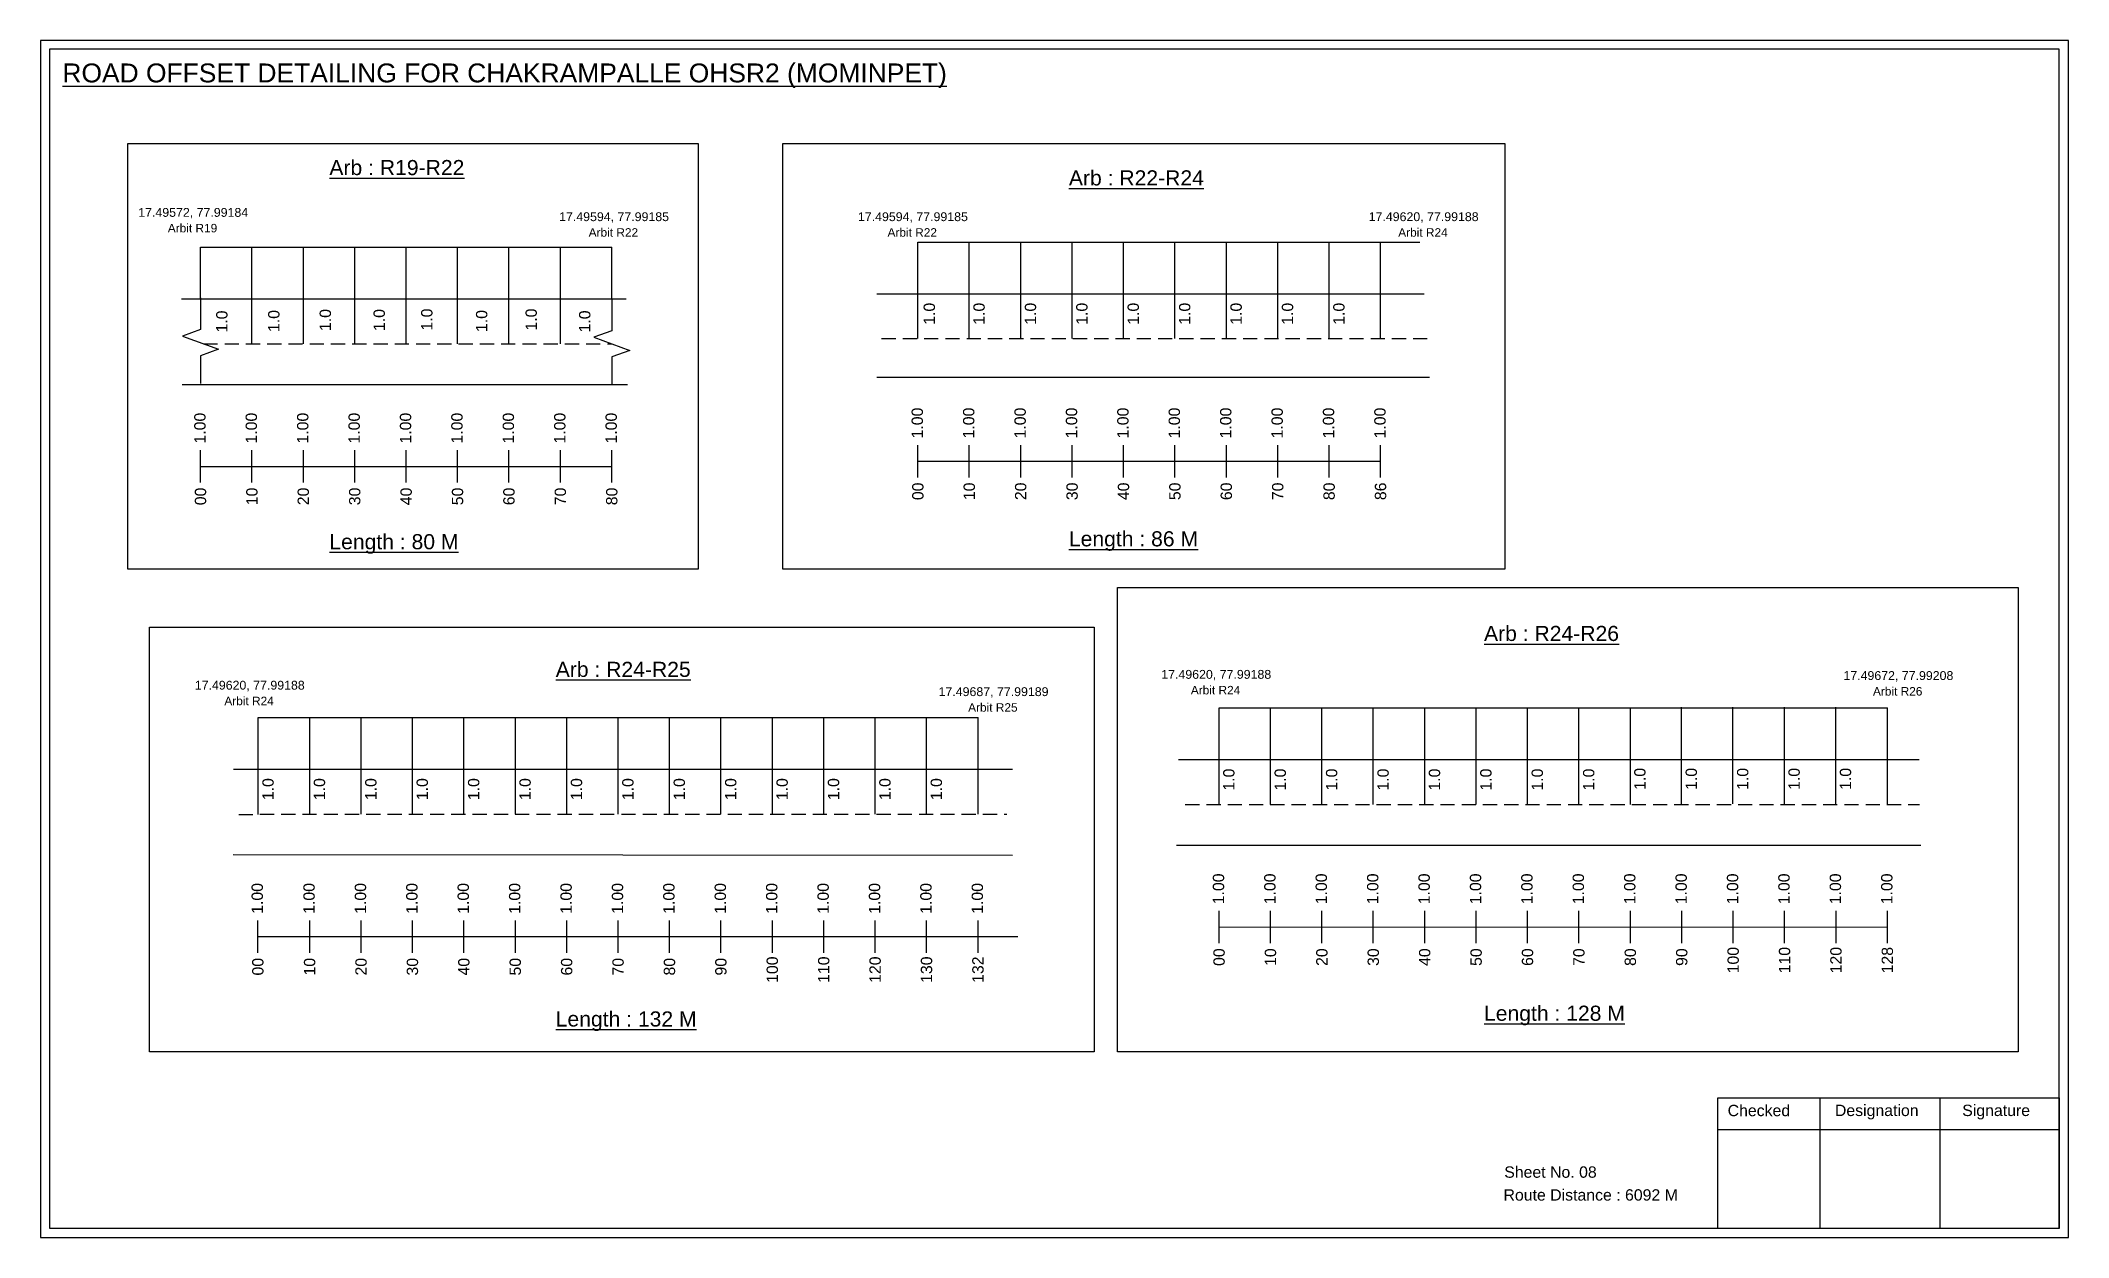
# Model space of a CAD drawing. Header units: inches. Extents: x 664 to 10563, y 382 to 1817.
# Drawn here: x 8723 to 9260, y 385 to 702 of the extents above; entities that cross this region are included whole.
import ezdxf

# ---------------------------------------------------------------- set-up
doc = ezdxf.new("R2010")
doc.units = ezdxf.units.IN
doc.header["$MEASUREMENT"] = 0
doc.linetypes.add('DASHED2', pattern=[0.375, 0.25, -0.125])
for name, color, linetype in [('PDF_Geometry', 7, 'Continuous'), ('PDF_Text', 5, 'Continuous'), ('pipe', 5, 'Continuous')]:
    doc.layers.add(name, color=color, linetype=linetype)
doc.styles.add('PDF Arial', font='arial.ttf')
doc.styles.get("Standard").update_dxf_attribs({"font": 'arial.ttf'})

msp = doc.modelspace()

# ---------------------------------------------------------------- texts
at = {"color": 242, "true_color": 0xcd2027}
for s, height, p in [('%%UROAD OFFSET DETAILING FOR CHAKRAMPALLE OHSR2 (MOMINPET)', 5, (8729.1, 690.53)), ('%%UArb : R19-R22', 4, (8799.73, 665.99)), ('%%UArb : R22-R24', 4, (8995.37, 663.26)), ('%%ULength : 80 M', 4, (8799.73, 566.99)), ('%%ULength : 86 M', 4, (8995.37, 567.76)), ('%%UArb : R24-R26', 4, (9105.19, 542.72)), ('%%UArb : R24-R25', 4, (8859.61, 533.21)), ('%%ULength : 128 M', 4, (9105.19, 442.22)), ('%%ULength : 132 M', 4, (8859.61, 440.71))]:
    msp.add_text(s, height=height, dxfattribs=at).set_placement(p)
at = {"color": 5}
for s, height, p in [('17.49572, 77.99184', 2.34, (8749.17, 654.96)), ('17.49594, 77.99185', 2.34, (8860.51, 653.82)), ('17.49594, 77.99185', 2.34, (8939.57, 653.82)), ('17.49620, 77.99188', 2.34, (9074.68, 653.82)), ('Arbit R19', 2.246, (8756.99, 650.84)), ('Arbit R22', 2.246, (8868.33, 649.7)), ('Arbit R22', 2.246, (8947.39, 649.7)), ('Arbit R24', 2.246, (9082.5, 649.7)), ('17.49620, 77.99188', 2.34, (8764.13, 529.85)), ('17.49620, 77.99188', 2.34, (9019.81, 532.72)), ('17.49672, 77.99208', 2.34, (9200.27, 532.4)), ('Arbit R24', 2.246, (8771.95, 525.73)), ('17.49687, 77.99189', 2.34, (8960.9, 528.14)), ('Arbit R25', 2.246, (8968.72, 524.01)), ('Arbit R24', 2.246, (9027.63, 528.59)), ('Arbit R26', 2.246, (9208.09, 528.28))]:
    msp.add_text(s, height=height, dxfattribs=at).set_placement(p)
for p in [(8772.78, 624.34), (8786.53, 624.47), (8800.15, 624.73), (8814.41, 624.73), (8827, 624.86), (8841.52, 624.47), (8854.62, 624.86), (8868.78, 624.36), (8959.94, 626.39), (8973.1, 626.39), (8986.7, 626.39), (9000.3, 626.39), (9013.9, 626.39), (9027.5, 626.39), (9041.1, 626.39), (9054.7, 626.39), (9068.3, 626.39), (8785, 500.6), (8798.6, 500.6), (8812.2, 500.6), (8825.8, 500.6), (8839.4, 500.6), (8853, 500.6), (8866.6, 500.6), (8880.2, 500.6), (8893.8, 500.6), (8907.4, 500.6), (8921, 500.6), (8934.6, 500.6), (8948.2, 500.6), (8961.8, 500.6), (9039.18, 503.13), (9052.78, 503.13), (9066.38, 503.13), (9079.98, 503.13), (9093.58, 503.13), (9107.18, 503.13), (9120.78, 503.13), (9134.38, 503.13), (9147.92, 503.31), (9161.52, 503.31), (9175.12, 503.31), (9188.72, 503.31), (9202.32, 503.31)]:
    msp.add_text('1.0', height=3, rotation=90).set_placement(p)
at = {"color": 217, "true_color": 0x93278f}
for s, p in [('1.00', (8766.98, 594.96)), ('1.00', (8780.58, 594.96)), ('1.00', (8794.18, 594.96)), ('1.00', (8807.78, 594.96)), ('1.00', (8821.38, 594.96)), ('1.00', (8834.98, 594.96)), ('1.00', (8848.58, 594.96)), ('1.00', (8862.18, 594.96)), ('1.00', (8875.78, 594.96)), ('1.00', (8956.76, 596.31)), ('1.00', (8970.36, 596.31)), ('1.00', (8983.96, 596.31)), ('1.00', (8997.56, 596.31)), ('1.00', (9011.16, 596.31)), ('1.00', (9024.76, 596.31)), ('1.00', (9038.36, 596.31)), ('1.00', (9051.96, 596.31)), ('1.00', (9065.56, 596.31)), ('1.00', (9079.16, 596.31)), ('00', (8767.13, 578.64)), ('10', (8780.73, 578.64)), ('20', (8794.33, 578.64)), ('30', (8807.93, 578.64)), ('40', (8821.53, 578.64)), ('50', (8835.13, 578.64)), ('60', (8848.73, 578.64)), ('70', (8862.33, 578.64)), ('80', (8875.93, 578.64)), ('00', (8956.91, 579.99)), ('10', (8970.51, 579.99)), ('20', (8984.11, 579.99)), ('30', (8997.71, 579.99)), ('40', (9011.31, 579.99)), ('50', (9024.91, 579.99)), ('60', (9038.51, 579.99)), ('70', (9052.11, 579.99)), ('80', (9065.71, 579.99)), ('86', (9079.31, 579.99)), ('1.00', (8782.15, 470.52)), ('1.00', (8795.85, 470.52)), ('1.00', (8809.45, 470.52)), ('1.00', (8823.05, 470.52)), ('1.00', (8836.65, 470.52)), ('1.00', (8850.25, 470.52)), ('1.00', (8863.85, 470.52)), ('1.00', (8877.45, 470.52)), ('1.00', (8891.05, 470.52)), ('1.00', (8904.65, 470.52)), ('1.00', (8918.25, 470.52)), ('1.00', (8931.85, 470.52)), ('1.00', (8945.45, 470.52)), ('1.00', (8959.05, 470.52)), ('1.00', (8972.65, 470.52)), ('1.00', (9036.44, 473.05)), ('1.00', (9050.04, 473.05)), ('1.00', (9063.64, 473.05)), ('1.00', (9077.24, 473.05)), ('1.00', (9090.84, 473.05)), ('1.00', (9104.44, 473.05)), ('1.00', (9118.04, 473.05)), ('1.00', (9131.64, 473.05)), ('1.00', (9145.24, 473.05)), ('1.00', (9158.84, 473.05)), ('1.00', (9172.44, 473.05)), ('1.00', (9186.04, 473.05)), ('1.00', (9199.64, 473.05)), ('1.00', (9213.24, 473.05)), ('100', (9172.59, 454.77)), ('110', (9186.19, 454.77)), ('120', (9199.79, 454.77)), ('128', (9213.39, 454.77)), ('00', (8782.3, 454.2)), ('10', (8796, 454.2)), ('20', (8809.6, 454.2)), ('30', (8823.2, 454.2)), ('40', (8836.8, 454.2)), ('50', (8850.4, 454.2)), ('60', (8864, 454.2)), ('70', (8877.6, 454.2)), ('80', (8891.2, 454.2)), ('90', (8904.8, 454.2)), ('100', (8918.4, 452.25)), ('110', (8932, 452.25)), ('120', (8945.6, 452.25)), ('130', (8959.2, 452.25)), ('132', (8972.8, 452.25)), ('00', (9036.59, 456.73)), ('10', (9050.19, 456.73)), ('20', (9063.79, 456.73)), ('30', (9077.39, 456.73)), ('40', (9090.99, 456.73)), ('50', (9104.59, 456.73)), ('60', (9118.19, 456.73)), ('70', (9131.79, 456.73)), ('80', (9145.39, 456.73)), ('90', (9158.99, 456.73))]:
    msp.add_text(s, height=3, rotation=90, dxfattribs=at).set_placement(p)
for s, p in [('Sheet No. 08', (9110.54, 400.69)), ('Route Distance : 6092 M', (9110.35, 394.64))]:
    msp.add_text(s, height=3).set_placement(p)
at = {"layer": 'PDF_Text', "color": 7, "attachment_point": 7, "style": 'PDF Arial'}
for s, insert, char_height in [('Checked', (9169.64, 416.94), 3.001), ('Designation', (9198.02, 416.11), 3.0006), ('Signature', (9231.7, 416.11), 3.001)]:
    msp.add_mtext(s, dxfattribs=dict(at, insert=insert, char_height=char_height))

# ---------------------------------------------------------------- linework, layer by layer
at = {"color": 5}
for p, q in [((8765.65, 646.9), (8874.45, 646.9)), ((8955.43, 648.25), (9088.21, 648.25)), ((8780.93, 522.46), (8971.33, 522.46)), ((9035.11, 524.99), (9211.91, 524.99))]:
    msp.add_line(p, q, dxfattribs=at)
for p, q in [((8765.65, 633.25), (8765.65, 646.9)), ((8779.25, 621.36), (8779.25, 646.9)), ((8792.85, 621.36), (8792.85, 646.9)), ((8806.45, 621.36), (8806.45, 646.9)), ((8820.05, 621.36), (8820.05, 646.9)), ((8833.65, 621.36), (8833.65, 646.9)), ((8847.25, 621.36), (8847.25, 646.9)), ((8860.85, 621.36), (8860.85, 646.9)), ((8874.45, 633.24), (8874.45, 646.9)), ((8955.43, 622.72), (8955.43, 648.25)), ((8969.03, 622.72), (8969.03, 648.25)), ((8982.63, 622.72), (8982.63, 648.25)), ((8996.23, 622.72), (8996.23, 648.25)), ((9009.83, 622.72), (9009.83, 648.25)), ((9023.43, 622.72), (9023.43, 648.25)), ((9037.03, 622.72), (9037.03, 648.25)), ((9050.63, 622.72), (9050.63, 648.25)), ((9064.23, 622.72), (9064.23, 648.25)), ((9077.83, 622.72), (9077.83, 648.25)), ((8760.65, 633.25), (8878.27, 633.3)), ((8944.56, 634.6), (9089.34, 634.6)), ((9090.75, 612.41), (8944.56, 612.41)), ((8760.8, 610.56), (8878.58, 610.56)), ((8780.93, 496.85), (8780.93, 522.46)), ((8794.53, 496.93), (8794.53, 522.46)), ((8808.13, 496.93), (8808.13, 522.46)), ((8821.73, 496.93), (8821.73, 522.46)), ((8835.33, 496.93), (8835.33, 522.46)), ((8848.93, 496.93), (8848.93, 522.46)), ((8862.53, 496.93), (8862.53, 522.46)), ((8876.13, 496.93), (8876.13, 522.46)), ((8889.73, 496.93), (8889.73, 522.46)), ((8903.33, 496.93), (8903.33, 522.46)), ((8916.93, 496.93), (8916.93, 522.46)), ((8930.53, 496.93), (8930.53, 522.46)), ((8944.13, 496.93), (8944.13, 522.46)), ((8957.73, 496.93), (8957.73, 522.46)), ((8971.33, 496.93), (8971.33, 522.46)), ((9035.11, 499.45), (9035.11, 524.99)), ((9048.71, 499.45), (9048.71, 524.99)), ((9062.31, 499.45), (9062.31, 524.99)), ((9075.91, 499.45), (9075.91, 524.99)), ((9089.51, 499.45), (9089.51, 524.99)), ((9103.11, 499.45), (9103.11, 524.99)), ((9116.71, 499.45), (9116.71, 524.99)), ((9130.31, 499.45), (9130.31, 524.99)), ((9143.91, 499.45), (9143.91, 524.99)), ((9157.45, 499.63), (9157.45, 525.17)), ((9171.05, 499.63), (9171.05, 525.17)), ((9184.65, 499.63), (9184.65, 525.17)), ((9198.25, 499.63), (9198.25, 525.17)), ((9211.91, 499.45), (9211.91, 524.99)), ((9024.41, 511.34), (9220.29, 511.34)), ((8774.39, 508.8), (8980.49, 508.81)), ((9023.87, 488.65), (9220.71, 488.69)), ((8774.29, 486.19), (8980.45, 486.09))]:
    msp.add_line(p, q)
at = {"linetype": 'DASHED2', "ltscale": 15}
for p, q in [((8945.83, 622.72), (9090.19, 622.72)), ((8766.41, 621.36), (8874.45, 621.36)), ((9026.16, 499.45), (9220.44, 499.45)), ((8775.74, 496.85), (8978.92, 496.93))]:
    msp.add_line(p, q, dxfattribs=at)
at = {"color": 217, "true_color": 0x93278f}
for p, q in [((8765.65, 584.66), (8765.65, 593.22)), ((8779.25, 584.66), (8779.25, 593.22)), ((8792.85, 584.66), (8792.85, 593.22)), ((8806.45, 584.66), (8806.45, 593.22)), ((8820.05, 584.66), (8820.05, 593.22)), ((8833.65, 584.66), (8833.65, 593.22)), ((8847.25, 584.66), (8847.25, 593.22)), ((8860.85, 584.66), (8860.85, 593.22)), ((8874.45, 584.66), (8874.45, 593.22)), ((8955.43, 586.02), (8955.43, 594.58)), ((8955.43, 590.29), (9077.83, 590.31)), ((8969.03, 586.02), (8969.03, 594.58)), ((8982.63, 586.02), (8982.63, 594.58)), ((8996.23, 586.02), (8996.23, 594.58)), ((9009.83, 586.02), (9009.83, 594.58)), ((9023.43, 586.02), (9023.43, 594.58)), ((9037.03, 586.02), (9037.03, 594.58)), ((9050.63, 586.02), (9050.63, 594.58)), ((9064.23, 586.02), (9064.23, 594.58)), ((9077.83, 586.02), (9077.83, 594.58)), ((8765.65, 588.93), (8874.45, 588.93)), ((8780.82, 460.23), (8780.82, 468.78)), ((8794.53, 460.23), (8794.53, 468.78)), ((8808.13, 460.23), (8808.13, 468.78)), ((8821.73, 460.23), (8821.73, 468.78)), ((8835.33, 460.23), (8835.33, 468.78)), ((8848.93, 460.23), (8848.93, 468.78)), ((8862.53, 460.23), (8862.53, 468.78)), ((8876.13, 460.23), (8876.13, 468.78)), ((8889.73, 460.23), (8889.73, 468.78)), ((8903.33, 460.23), (8903.33, 468.78)), ((8916.93, 460.23), (8916.93, 468.78)), ((8930.53, 460.23), (8930.53, 468.78)), ((8944.13, 460.23), (8944.13, 468.78)), ((8957.73, 460.23), (8957.73, 468.78)), ((8971.33, 460.23), (8971.33, 468.78)), ((9035.11, 462.75), (9035.11, 471.31)), ((9035.11, 467.02), (9211.91, 467.08)), ((9048.71, 462.75), (9048.71, 471.31)), ((9062.31, 462.75), (9062.31, 471.31)), ((9075.91, 462.75), (9075.91, 471.31)), ((9089.51, 462.75), (9089.51, 471.31)), ((9103.11, 462.75), (9103.11, 471.31)), ((9116.71, 462.75), (9116.71, 471.31)), ((9130.31, 462.75), (9130.31, 471.31)), ((9143.91, 462.75), (9143.91, 471.31)), ((9157.51, 462.75), (9157.51, 471.31)), ((9171.11, 462.75), (9171.11, 471.31)), ((9184.71, 462.75), (9184.71, 471.31)), ((9198.31, 462.75), (9198.31, 471.31)), ((9211.91, 462.75), (9211.91, 471.31)), ((8780.82, 464.49), (8981.89, 464.54))]:
    msp.add_line(p, q, dxfattribs=at)
for points in [[(8746.42, 674.38), (8897.27, 674.38), (8897.27, 561.7), (8746.42, 561.7)], [(8919.66, 674.38), (9110.67, 674.38), (9110.67, 561.7), (8919.66, 561.7)], [(8752.19, 546.35), (9002.05, 546.35), (9002.05, 433.99), (8752.19, 433.99)]]:
    msp.add_lwpolyline(points, close=True)
at = {"linetype": 'Continuous'}
for points in [[(8765.63, 633.53), (8765.63, 625.1), (8760.89, 623.37), (8770.37, 619.92), (8765.63, 618.19), (8765.63, 610.84)], [(8874.45, 633.24), (8874.45, 624.81), (8869.71, 623.09), (8879.19, 619.63), (8874.45, 617.91), (8874.45, 610.56)]]:
    msp.add_lwpolyline(points, dxfattribs=at)
at = {"layer": 'PDF_Geometry'}
for points in [[(8723.33, 701.6), (8723.33, 384.89), (9259.8, 384.89), (9259.8, 701.6)], [(8725.65, 699.28), (8725.65, 387.31), (9257.38, 387.31), (9257.38, 699.28)]]:
    msp.add_lwpolyline(points, close=True, dxfattribs=at)
at = {"layer": 'PDF_Geometry', "color": 242, "true_color": 0xcc1f26}
msp.add_lwpolyline([(9257.38, 387.22), (9167.04, 387.22), (9167.04, 421.83), (9257.38, 421.83)], close=True, dxfattribs=at)
for points in [[(9194.02, 421.83), (9194.02, 387.22)], [(9225.75, 421.83), (9225.75, 387.22)], [(9167.04, 413.45), (9257.38, 413.45)]]:
    msp.add_lwpolyline(points, dxfattribs=at)
at = {"layer": 'pipe', "color": 0}
msp.add_lwpolyline([(9008.21, 556.85), (9246.53, 556.85), (9246.53, 433.99), (9008.21, 433.99)], close=True, dxfattribs=at)

msp.set_redraw_order([(e.dxf.handle, doc.entitydb.next_handle()) for e in msp.query("TEXT MTEXT ATTDEF DIMENSION ARC_DIMENSION")])  # texts and dimensions are drawn at this point

doc.saveas('drawing.dxf')
